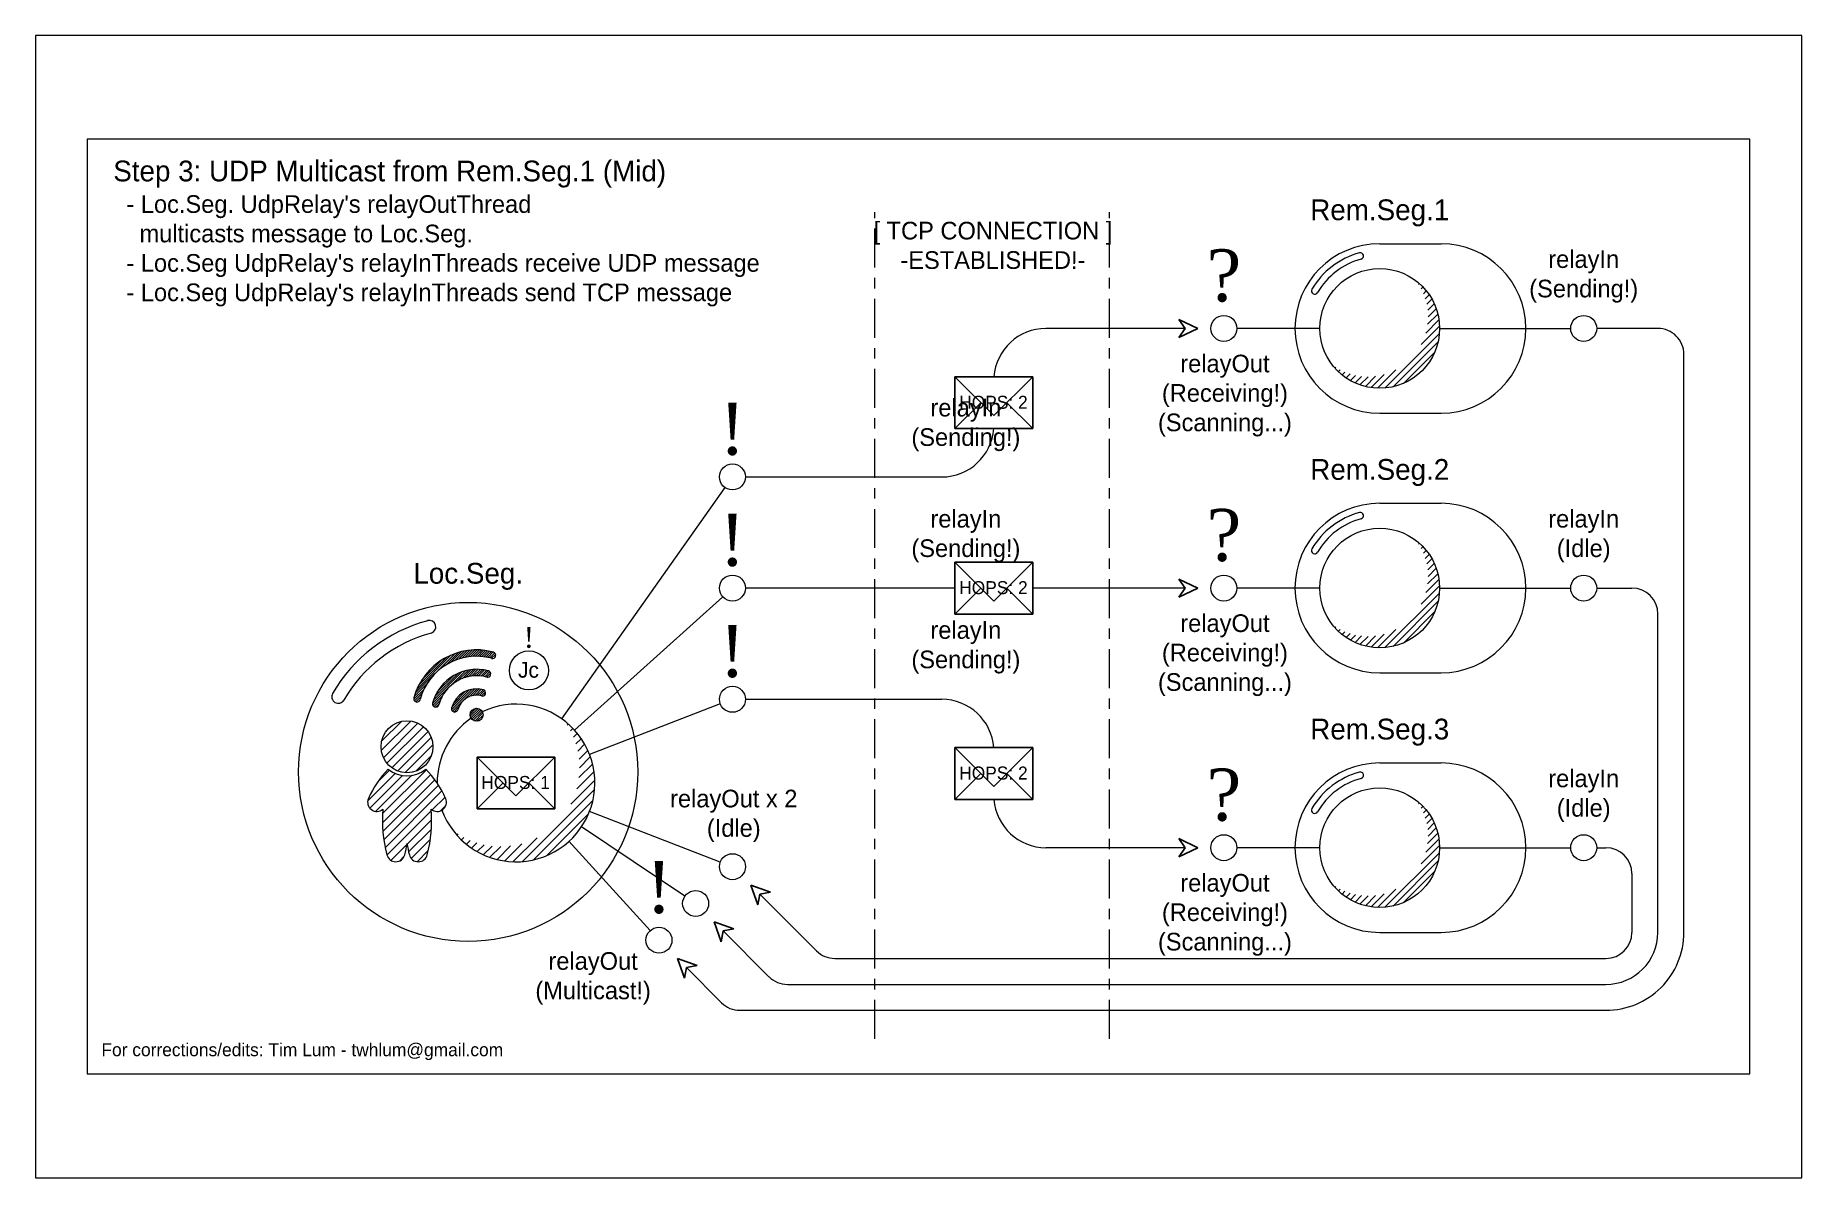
# Model space of a CAD drawing. Header units: inches. Extents: x -17 to 208, y -12 to 39.
# Drawn here: x 156.96 to 173.96, y 27.94 to 38.94 of the extents above; entities that cross this region are included whole.
import ezdxf

# ---------------------------------------------------------------- set-up
doc = ezdxf.new("R2010")
doc.units = ezdxf.units.IN
doc.header["$MEASUREMENT"] = 0
doc.linetypes.add('ACAD_ISO04W100', pattern=[30, 24, -3, 0, -3])
doc.layers.get('0').update_dxf_attribs({"color": 40})
doc.layers.add('NOPLOT', color=46, linetype='Continuous', lineweight=5)
doc.styles.add('Hylian', font='arial.ttf')
doc.linetypes.add('BIGDOT4', pattern='A,0,-2.5,[1,TrueDotLine.shx,S=1,R=0,X=0,Y=0],-3.5', length=6)
doc.linetypes.add('TRACKS', pattern='A,0.15,[130,ltypeshp.shx,S=0.25,R=0,X=0,Y=0],0.15', length=0.3)
doc.linetypes.add('ZIGZAG', pattern='A,0.0001,-0.2,[131,ltypeshp.shx,S=0.2,R=0,X=-0.2,Y=0],-0.4,[131,ltypeshp.shx,S=0.2,R=180,X=0.2,Y=0],-0.2', length=0.8001)

msp = doc.modelspace()

# ---------------------------------------------------------------- texts
at = {"layer": 'NOPLOT', "lineweight": 9, "style": 'Hylian'}
for s, width, insert, char_height, attachment_point in [("{\\fIosevka|b0|i0|c0|p49;\\C40;\\c3266552;Step 3: UDP Multicast from Rem.Seg.1 (Mid)\\P\\H0.85x;  - Loc.Seg. UdpRelay's relayOutThread\\P    multicasts message to Loc.Seg.\\P  - Loc.Seg UdpRelay's relayInThreads receive UDP message\\P  - Loc.Seg UdpRelay's relayInThreads send TCP message}", 10.44677, (157.713, 37.734), 0.2, 1), ('{\\fIosevka|b0|i0|c0|p49;\\C40;\\c3266552;Rem.Seg.1}', 2.1947, (169.902, 37.23), 0.2, 5), ('{\\fIosevka|b0|i0|c0|p49;\\C40;\\c3266552;[ TCP CONNECTION ]\\P-ESTABLISHED!-}', 4.17058, (166.179, 36.917), 0.17, 5), ('{\\fDutch801 Rm BT|b0|i0|c0|p18;\\C40;\\c3266552;?}', 2.1947, (168.402, 36.625), 0.5, 5), ('{\\fIosevka|b0|i0|c0|p49;\\C40;\\c3266552;relayIn\\P(Sending!)}', 4.17058, (171.865, 36.618), 0.17, 5), ('{\\fIosevka|b0|i0|c0|p49;\\C40;\\c3266552;relayOut\\P(Receiving!)\\P(Scanning...)}', 4.17058, (168.412, 35.471), 0.17, 5), ('{\\fDutch801 Rm BT|b0|i0|c0|p18;\\C40;\\c3266552;!}', 2.1947, (163.672, 35.148), 0.5, 5), ('{\\fIosevka|b0|i0|c0|p49;\\C40;\\c3266552;relayIn\\P(Sending!)}', 4.17058, (165.919, 35.188), 0.17, 5), ('{\\fIosevka|b0|i0|c0|p49;\\C40;\\c3266552;HOPS: 2}', 2.1947, (166.184, 35.406), 0.125, 5), ('{\\fIosevka|b0|i0|c0|p49;\\C40;\\c3266552;Rem.Seg.2}', 2.1947, (169.902, 34.73), 0.2, 5), ('{\\fIosevka|b0|i0|c0|p49;\\C40;\\c3266552;relayIn\\P(Sending!)}', 4.17058, (165.919, 34.118), 0.17, 5), ('{\\fDutch801 Rm BT|b0|i0|c0|p18;\\C40;\\c3266552;?}', 2.1947, (168.402, 34.125), 0.5, 5), ('{\\fIosevka|b0|i0|c0|p49;\\C40;\\c3266552;relayIn\\P(Idle)}', 4.17058, (171.865, 34.118), 0.17, 5), ('{\\fDutch801 Rm BT|b0|i0|c0|p18;\\C40;\\c3266552;!}', 2.1947, (163.672, 34.078), 0.5, 5), ('{\\fIosevka|b0|i0|c0|p49;\\C40;\\c3266552;Loc.Seg.}', 2.1947, (161.129, 33.73), 0.2, 5), ('{\\fIosevka|b0|i0|c0|p49;\\C40;\\c3266552;HOPS: 2}', 2.1947, (166.184, 33.621), 0.125, 5), ('{\\fIosevka|b0|i0|c0|p49;\\C40;\\c3266552;relayOut\\P(Receiving!)^J(Scanning...)}', 4.17058, (168.412, 32.971), 0.17, 5), ('{\\fDutch801 Rm BT|b0|i0|c0|p18;\\C40;\\c3266552;!}', 2.1947, (161.713, 33.141), 0.2, 5), ('{\\fDutch801 Rm BT|b0|i0|c0|p18;\\C40;\\c3266552;!}', 2.1947, (163.672, 33.008), 0.5, 5), ('{\\fIosevka|b0|i0|c0|p49;\\C40;\\c3266552;relayIn\\P(Sending!)}', 4.17058, (165.919, 33.047), 0.17, 5), ('{\\fIosevka|b0|i0|c0|p49;\\C40;\\c3266552;Jc}', 2.1947, (161.709, 32.829), 0.15, 5), ('{\\fIosevka|b0|i0|c0|p49;\\C40;\\c3266552;Rem.Seg.3}', 2.1947, (169.902, 32.23), 0.2, 5), ('{\\fIosevka|b0|i0|c0|p49;\\C40;\\c3266552;HOPS: 1}', 2.1947, (161.585, 31.745), 0.125, 5), ('{\\fIosevka|b0|i0|c0|p49;\\C40;\\c3266552;HOPS: 2}', 2.1947, (166.184, 31.836), 0.125, 5), ('{\\fDutch801 Rm BT|b0|i0|c0|p18;\\C40;\\c3266552;?}', 2.1947, (168.402, 31.625), 0.5, 5), ('{\\fIosevka|b0|i0|c0|p49;\\C40;\\c3266552;relayIn\\P(Idle)}', 4.17058, (171.865, 31.618), 0.17, 5), ('{\\fIosevka|b0|i0|c0|p49;\\C40;\\c3266552;relayOut x 2\\P(Idle)}', 4.17058, (163.685, 31.424), 0.17, 5), ('{\\fDutch801 Rm BT|b0|i0|c0|p18;\\C40;\\c3266552;!}', 2.1947, (162.965, 30.735), 0.5, 5), ('{\\fIosevka|b0|i0|c0|p49;\\C40;\\c3266552;relayOut\\P(Receiving!)^J(Scanning...)}', 4.17058, (168.412, 30.471), 0.17, 5), ('\\pt2.21;{\\fIosevka|b0|i0|c0|p49;\\C40;\\c3266552;relayOut\\P(Multicast!)}', 4.17058, (162.331, 29.86), 0.17, 5), ('{\\fIosevka|b0|i0|c0|p49;\\C40;\\c3266552;For corrections/edits: Tim Lum - twhlum@gmail.com}', 10.44677, (157.599, 29.235), 0.125, 1)]:
    msp.add_mtext_dynamic_manual_height_columns(s, width=width, gutter_width=1, heights=[0], dxfattribs=dict(at, insert=insert, char_height=char_height, attachment_point=attachment_point))

# ---------------------------------------------------------------- blocks, each defined once
blk = doc.blocks.new('Message')
for p, q in [((0.375, 0.25), (-0.375, 0.25)), ((-0.375, 0.25), (-0.375, -0.25)), ((-0.375, 0.25), (0, -0.125)), ((0, -0.125), (0.375, 0.25)), ((0.375, -0.25), (0.375, 0.25)), ((-0.375, -0.25), (-0.125, 0)), ((0.125, 0), (0.375, -0.25)), ((-0.375, -0.25), (0.375, -0.25))]:
    blk.add_line(p, q)
blk = doc.blocks.new('arrow_Head')
for p, q in [((-0.123, 0), (0.06, 0.087)), ((-0.123, 0), (0.06, -0.087)), ((0.06, 0.087), (0, 0)), ((0.06, -0.087), (0, 0))]:
    blk.add_line(p, q)

# ---------------------------------------------------------------- hatches: boundary and pattern name
at = {"layer": 'NOPLOT', "lineweight": 9, "true_color": 0xf8d731}
h = msp.add_hatch(dxfattribs=at)
h.set_pattern_fill('ANSI31', color=40, scale=0.379671)
h.set_pattern_definition([(45, (137.3126, 25.72626), (-0.033558535, 0.033558535), [])])
h.paths.add_polyline_path([(170.25, 36.577, -0.872021), (169.443, 35.77, 1.146762)])
h = msp.add_hatch(dxfattribs=at)
h.set_pattern_fill('ANSI31', color=40, scale=0.379671)
h.set_pattern_definition([(45, (137.3126, 23.22626), (-0.033558535, 0.033558535), [])])
h.paths.add_polyline_path([(170.25, 34.077, -0.872021), (169.443, 33.27, 1.146762)])
h = msp.add_hatch(dxfattribs=at)
h.set_pattern_fill('ANSI31', color=40, scale=0.125)
h.set_pattern_definition([(45, (66.52113, 31.734079), (-0.0110485435, 0.0110485435), [])])
h.paths.add_polyline_path([(161.258, 32.579, 1), (161.275, 32.639, 0.414214), (160.968, 32.463, 1), (161.029, 32.446, -0.414214)])
h.paths.add_polyline_path([(161.147, 32.398, 1), (161.272, 32.398, 1)])
h.paths.add_polyline_path([(161.307, 32.76, 1), (161.323, 32.821, 0.414214), (160.787, 32.511, 1), (160.848, 32.495, -0.414214)])
h.paths.add_polyline_path([(161.355, 32.941, 1), (161.372, 33.002, 0.414214), (160.606, 32.56, 1), (160.666, 32.544, -0.414214)])
h = msp.add_hatch(dxfattribs=at)
h.set_pattern_fill('ANSI31', color=40, scale=0.5)
h.set_pattern_definition([(45, (120.18881, 7.41652), (-0.04419417, 0.04419417), [])])
h.paths.add_polyline_path([(160.79, 32.09, 1), (160.29, 32.09, 1)])
h.paths.add_polyline_path([(160.36, 31.875, 0.09088), (160.169, 31.591, 0.797427), (160.308, 31.488, 0.082164), (160.346, 31.049, 0.777704), (160.518, 31.049, 0.020356), (160.54, 31.157, 0.020356), (160.563, 31.049, 0.777704), (160.735, 31.049, 0.082164), (160.773, 31.488, 0.797427), (160.912, 31.591, 0.09088), (160.721, 31.875, -0.363991)])
h = msp.add_hatch(dxfattribs=at)
h.set_pattern_fill('ANSI31', color=40, scale=0.5)
h.set_pattern_definition([(45, (118.67076, 18.05641), (-0.04419417, 0.04419417), [])])
h.paths.add_polyline_path([(162.047, 32.345, -0.872021), (160.985, 31.283, 1.146762)])
h = msp.add_hatch(dxfattribs=at)
h.set_pattern_fill('ANSI31', color=40, scale=0.379671)
h.set_pattern_definition([(45, (137.3126, 20.72626), (-0.033558535, 0.033558535), [])])
h.paths.add_polyline_path([(170.25, 31.577, -0.872021), (169.443, 30.77, 1.146762)])

# ---------------------------------------------------------------- linework, layer by layer
at = {"linetype": 'ACAD_ISO04W100', "lineweight": 9, "ltscale": 0.015625}
for p, q in [((165.044, 29.279), (165.044, 37.238)), ((167.3, 29.279), (167.3, 37.238))]:
    msp.add_line(p, q, dxfattribs=at)
at = {"lineweight": 9}
for p, q in [((169.902, 36.934), (170.492, 36.934)), ((169.902, 35.302), (170.492, 35.302)), ((169.902, 34.434), (170.492, 34.434)), ((169.902, 32.802), (170.492, 32.802)), ((169.902, 31.934), (170.492, 31.934)), ((169.902, 30.302), (170.492, 30.302))]:
    msp.add_line(p, q, dxfattribs=at)
at = {"linetype": 'TRACKS', "lineweight": 9, "ltscale": 0.125}
for p, q in [((168.029, 36.118), (166.688, 36.118)), ((163.797, 34.688), (165.688, 34.688)), ((165.813, 33.618), (163.797, 33.618)), ((168.029, 33.618), (166.563, 33.618)), ((163.797, 32.547), (165.688, 32.547)), ((168.029, 31.118), (166.688, 31.118))]:
    msp.add_line(p, q, dxfattribs=at)
at = {"linetype": 'ZIGZAG', "lineweight": 9, "ltscale": 0.25}
for p, q in [((169.326, 36.118), (168.527, 36.118)), ((163.6, 34.586), (162.027, 32.36)), ((163.579, 33.534), (162.153, 32.249)), ((169.326, 33.618), (168.527, 33.618)), ((163.555, 32.502), (162.296, 32.015)), ((162.099, 31.18), (162.881, 30.32)), ((169.326, 31.118), (168.527, 31.118))]:
    msp.add_line(p, q, dxfattribs=at)
at = {"linetype": 'BIGDOT4', "lineweight": 9, "ltscale": 0.015625}
for p, q in [((170.478, 36.118), (171.74, 36.118)), ((170.478, 33.618), (171.74, 33.618)), ((171.99, 33.618), (172.329, 33.618)), ((172.579, 30.302), (172.579, 33.368)), ((163.555, 30.98), (162.296, 31.467)), ((163.214, 30.651), (162.219, 31.318)), ((170.478, 31.118), (171.74, 31.118)), ((171.99, 31.118), (172.079, 31.118)), ((172.329, 30.868), (172.329, 30.302)), ((163.936, 30.671), (164.482, 30.125)), ((163.582, 30.317), (164.024, 29.875)), ((164.658, 30.052), (172.079, 30.052)), ((164.201, 29.802), (172.079, 29.802))]:
    msp.add_line(p, q, dxfattribs=at)
at = {"lineweight": 9}
for points in [[(156.963, 38.94), (156.963, 27.94), (173.963, 27.94), (173.963, 38.94)], [(157.463, 28.94), (173.463, 28.94), (173.463, 37.94), (157.463, 37.94)]]:
    msp.add_lwpolyline(points, close=True, dxfattribs=at)
at = {"linetype": 'BIGDOT4', "lineweight": 9, "ltscale": 0.015625}
for points in [[(163.744, 29.552), (172.079, 29.552, 0.414214), (172.829, 30.302), (172.829, 35.868, 0.414214), (172.579, 36.118), (171.99, 36.118)], [(163.229, 29.964), (163.567, 29.625, 0.198912), (163.744, 29.552)]]:
    msp.add_lwpolyline(points, format="xyb", dxfattribs=at)
at = {"lineweight": 9}
for centre, radius in [((169.902, 36.118), 0.576), ((168.402, 36.118), 0.125), ((163.672, 34.688), 0.125), ((169.902, 33.618), 0.576), ((163.672, 33.618), 0.125), ((168.402, 33.618), 0.125), ((161.129, 31.848), 1.632), ((161.713, 32.825), 0.188), ((163.672, 32.547), 0.125), ((160.54, 32.09), 0.25), ((161.21, 32.398), 0.0625), ((169.902, 31.118), 0.576), ((168.402, 31.118), 0.125), ((162.965, 30.227), 0.125)]:
    msp.add_circle(centre, radius, dxfattribs=at)
at = {"linetype": 'BIGDOT4', "lineweight": 9, "ltscale": 0.015625}
for centre in [(171.865, 36.118), (171.865, 33.618), (171.865, 31.118), (163.672, 30.935), (163.318, 30.581)]:
    msp.add_circle(centre, 0.125, dxfattribs=at)
at = {"lineweight": 9}
for centre, radius, start, end in [((169.902, 36.118), 0.816, 90, 270), ((170.492, 36.118), 0.816, 270, 90), ((169.902, 36.118), 0.753, 105, 150), ((169.902, 36.118), 0.691, 105, 150), ((169.715, 36.815), 0.0312, 285, 105), ((169.277, 36.479), 0.0312, 150, 330), ((169.902, 33.618), 0.816, 90, 270), ((169.902, 33.618), 0.753, 105, 150), ((169.715, 34.315), 0.0312, 285, 105), ((170.492, 33.618), 0.816, 270, 90), ((169.902, 33.618), 0.691, 105, 150), ((169.277, 33.979), 0.0312, 150, 330), ((161.129, 31.848), 1.507, 105, 150), ((161.129, 31.848), 1.382, 105, 150), ((160.755, 33.244), 0.0625, 285, 105), ((161.21, 32.398), 0.625, 75, 165), ((161.363, 32.971), 0.0313, 255, 75), ((161.21, 32.398), 0.563, 75, 165), ((161.21, 32.398), 0.438, 75, 165), ((161.315, 32.79), 0.0313, 255, 75), ((161.21, 32.398), 0.375, 75, 165), ((161.21, 32.398), 0.25, 75, 165), ((159.878, 32.571), 0.0625, 150, 330), ((160.636, 32.552), 0.0313, 165, 345), ((160.817, 32.503), 0.0313, 165, 345), ((161.589, 31.741), 0.759, 200.1291, 115.2778), ((161.21, 32.398), 0.188, 75, 165), ((161.266, 32.609), 0.0313, 255, 75), ((161.589, 31.741), 0.759, 124.7222, 180.0813), ((160.999, 32.455), 0.0313, 165, 345), ((161.037, 31.212), 0.947, 135.6513, 156.4224), ((160.54, 32.09), 0.281, 229.9979, 310.0021), ((160.044, 31.212), 0.947, 23.5776, 44.3487), ((169.902, 31.118), 0.816, 90, 270), ((169.902, 31.118), 0.753, 105, 150), ((169.715, 31.815), 0.0312, 285, 105), ((170.492, 31.118), 0.816, 270, 90), ((169.902, 31.118), 0.691, 105, 150), ((160.25, 31.556), 0.0888, 156.4224, 310.7016), ((161.654, 31.382), 1.35, 175.467, 194.2553), ((159.427, 31.382), 1.35, 345.7447, 4.533), ((160.831, 31.556), 0.0888, 229.2984, 23.5776), ((169.277, 31.479), 0.0312, 150, 330), ((159.21, 31.382), 1.35, 345.7447, 350.4092), ((161.871, 31.382), 1.35, 189.5908, 194.2553), ((160.432, 31.071), 0.0888, 194.2553, 345.7447), ((160.649, 31.071), 0.0888, 194.2553, 345.7447)]:
    msp.add_arc(centre, radius, start, end, dxfattribs=at)
at = {"linetype": 'TRACKS', "lineweight": 9, "ltscale": 0.125}
for centre, start, end in [((166.688, 35.618), 90, 175.9812), ((165.688, 35.188), 270, 355.9812), ((165.688, 32.047), 4.0188, 90), ((166.688, 31.618), 184.0188, 270)]:
    msp.add_arc(centre, 0.5, start, end, dxfattribs=at)
at = {"linetype": 'BIGDOT4', "lineweight": 9, "ltscale": 0.015625}
for centre, radius, start, end in [((172.329, 33.368), 0.25, 0, 90), ((172.079, 30.868), 0.25, 360, 90), ((172.079, 30.302), 0.5, 270, 0), ((172.079, 30.302), 0.25, 270, 360), ((164.658, 30.302), 0.25, 225, 270), ((164.201, 30.052), 0.25, 225, 270)]:
    msp.add_arc(centre, radius, start, end, dxfattribs=at)

# ---------------------------------------------------------------- block references
at = {"lineweight": 9, "rotation": 179.9999999999992}
for p in [(168.029, 36.118), (168.029, 33.618), (168.029, 31.118)]:
    msp.add_blockref('arrow_Head', p, dxfattribs=at)
at = {"lineweight": 9}
for p in [(166.188, 35.403), (166.188, 33.618), (161.589, 31.741), (166.188, 31.833)]:
    msp.add_blockref('Message', p, dxfattribs=at)
at = {"lineweight": 9, "xscale": -1, "rotation": 135.0000000000002}
for p in [(163.936, 30.671), (163.582, 30.317), (163.229, 29.964)]:
    msp.add_blockref('arrow_Head', p, dxfattribs=at)

msp.set_redraw_order([(e.dxf.handle, doc.entitydb.next_handle()) for e in msp.query("TEXT MTEXT ATTDEF DIMENSION ARC_DIMENSION")])  # texts and dimensions are drawn at this point

doc.saveas('drawing.dxf')
